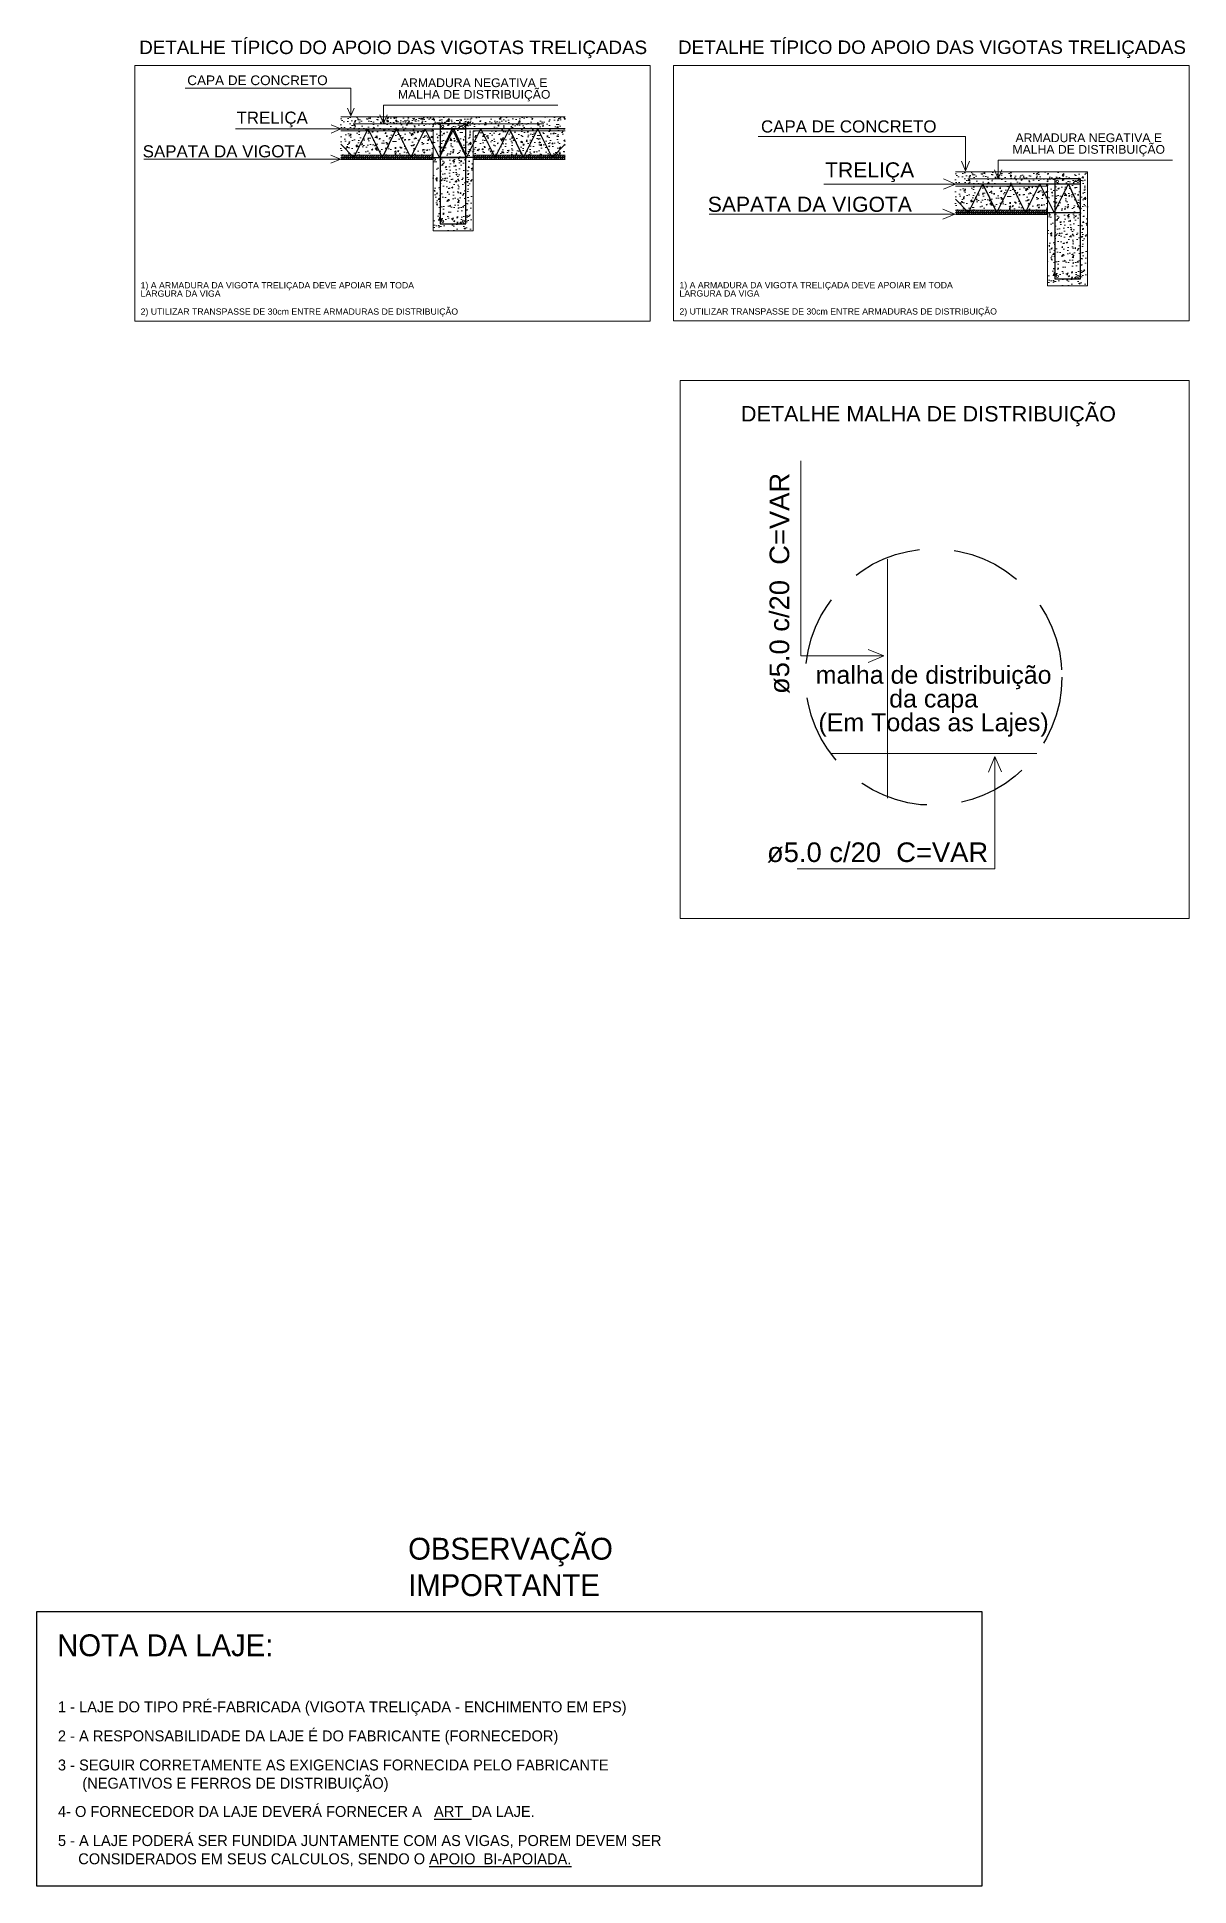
# Model space of a CAD drawing. Header units: millimetres. Extents: x -34 to 951, y -76 to 463.
# Drawn here: x 37.49 to 58.56, y 429 to 462.82 of the extents above; entities that cross this region are included whole.
import ezdxf

# ---------------------------------------------------------------- set-up
doc = ezdxf.new("R2010")
doc.units = ezdxf.units.MM
doc.header["$MEASUREMENT"] = 0
doc.linetypes.add('DASHED', pattern=[1.905, 1.27, -0.635])
doc.linetypes.add('NULL', pattern=[0])
for name, color, linetype, lineweight in [('Cotas', 7, 'Continuous', 0), ('Descrição da armadura', 7, 'Continuous', 0), ('DT-Armadura positiva', 7, 'Continuous', 30), ('DT-Barras na forma', 7, 'Continuous', 30), ('DT-Barras no corte', 5, 'Continuous', 5), ('DT-Cotas', 7, 'Continuous', 5), ('DT-Forma', 5, 'Continuous', 5), ('DT-Textos', 7, 'Continuous', 5), ('FO-Textos das vigas', 7, 'Continuous', 5)]:
    doc.layers.add(name, color=color, linetype=linetype, lineweight=lineweight)
doc.layers.add('TEXTO-VB', color=1, linetype='Continuous')
doc.layers.add('Textos', color=7, linetype='Continuous')
doc.styles.add('Arial', font='arial.ttf')
pattern_1 = [(50, (-3347.83707, -2165.89376), (0.237860304, -0.02081007), [0.02487168, -0.27358848]), (355, (-3347.83707, -2165.89376), (-0.046013811, 0.249443817), [0.019897344, -0.218871547]), (100.451445, (-3347.81725, -2165.8955), (0.191846492, 0.228633737), [0.021137675, -0.232514623]), (46.1842, (-3347.83707, -2165.82743), (0.353920796, -0.054890463), [0.03730752, -0.41038272]), (96.635558, (-3347.80758, -2165.832), (0.309954837, 0.323039548), [0.031706526, -0.34877225]), (351.184151, (-3347.83707, -2165.82743), (0.309954837, 0.323039548), [0.029845973, -0.328305826]), (21, (-3347.80391, -2165.84401), (0.197947749, -0.133517443), [0.02487168, -0.27358848]), (326, (-3347.8039, -2165.84401), (0.080688728, 0.240475809), [0.019897344, -0.218870784]), (71.451445, (-3347.78742, -2165.85514), (0.278636477, 0.106958367), [0.021137675, -0.232514223]), (37.5, (-3347.83707, -2165.89376), (0.0040324804, 0.1103950588), [0, -0.216217805, 0, -0.222187008, 0, -0.21969984]), (7.5, (-3347.83707, -2165.89376), (0.0872397514, 0.1307957585), [0, -0.1266797568, 0, -0.2112434688, 0, -0.083734656]), (327.5, (-3347.911025, -2165.89376), (0.177027081, -0.0074794482), [0, -0.0829056, 0, -0.258665472, 0, -0.343229184]), (317.5, (-3347.94419, -2165.89376), (0.193397459, 0.0331968267), [0, -0.10777728, 0, -0.171780403, 0, -0.243742464])]
pattern_2 = [(50, (-3359.0809, -2164.88716), (0.237860304, -0.02081007), [0.02487168, -0.27358848]), (355, (-3359.0809, -2164.88716), (-0.046013811, 0.249443817), [0.019897344, -0.218871547]), (100.451445, (-3359.06108, -2164.8889), (0.191846492, 0.228633737), [0.021137675, -0.232514623]), (46.1842, (-3359.0809, -2164.82083), (0.353920796, -0.054890463), [0.03730752, -0.41038272]), (96.635558, (-3359.0514, -2164.8254), (0.309954837, 0.323039548), [0.031706526, -0.34877225]), (351.184151, (-3359.0809, -2164.82083), (0.309954837, 0.323039548), [0.029845973, -0.328305826]), (21, (-3359.04774, -2164.83742), (0.197947749, -0.133517443), [0.02487168, -0.27358848]), (326, (-3359.04774, -2164.83742), (0.080688728, 0.240475809), [0.019897344, -0.218870784]), (71.451445, (-3359.03125, -2164.84854), (0.278636477, 0.106958367), [0.021137675, -0.232514223]), (37.5, (-3359.080905, -2164.88716), (0.0040324804, 0.1103950588), [0, -0.216217805, 0, -0.222187008, 0, -0.21969984]), (7.5, (-3359.0809, -2164.88716), (0.0872397514, 0.1307957585), [0, -0.1266797568, 0, -0.2112434688, 0, -0.083734656]), (327.5, (-3359.15486, -2164.88716), (0.177027081, -0.0074794482), [0, -0.0829056, 0, -0.258665472, 0, -0.343229184]), (317.5, (-3359.18802, -2164.88716), (0.193397459, 0.0331968267), [0, -0.10777728, 0, -0.171780403, 0, -0.243742464])]
pattern_3 = [(50, (-1713.72177, -929.45483), (0.235382592, -0.020593299), [0.0246126, -0.2707386]), (355, (-1713.72177, -929.45483), (-0.0455345, 0.246845444), [0.01969008, -0.216591635]), (100.451445, (-1713.70216, -929.45655), (0.189848091, 0.226252135), [0.020917491, -0.230092596]), (46.1842, (-1713.72177, -929.3892), (0.35023412, -0.054318688), [0.0369189, -0.4061079]), (96.635558, (-1713.6926, -929.39373), (0.30672614, 0.319674553), [0.03137625, -0.345139206]), (351.184151, (-1713.72177, -929.3892), (0.30672614, 0.319674553), [0.02953508, -0.324885974]), (21, (-1713.68896, -929.4056), (0.195885794, -0.132126636), [0.0246126, -0.2707386]), (326, (-1713.68896, -929.4056), (0.07984822, 0.237970852), [0.01969008, -0.21659088]), (71.451445, (-1713.67263, -929.41662), (0.275734014, 0.105844217), [0.020917491, -0.2300922]), (37.5, (-1713.721775, -929.45483), (0.0039904754, 0.1092451102), [0, -0.213965536, 0, -0.21987256, 0, -0.2174113]), (7.5, (-1713.72177, -929.45483), (0.086331004, 0.1294333027), [0, -0.125360176, 0, -0.209043016, 0, -0.08286242]), (327.5, (-1713.79496, -929.45483), (0.175183049, -0.0074015372), [0, -0.082042, 0, -0.25597104, 0, -0.33965388]), (317.5, (-1713.82777, -929.45483), (0.191382902, 0.032851026), [0, -0.1066546, 0, -0.169991024, 0, -0.24120348])]
pattern_4 = [(45, (-3359.080905, -2164.88716), (-0.01958399997, 0.01958399997), [])]

msp = doc.modelspace()

# ---------------------------------------------------------------- texts
at = {"layer": 'Descrição da armadura', "linetype": 'Continuous', "attachment_point": 8, "line_spacing_factor": 0.798, "style": 'Arial'}
for s, insert, char_height, width in [('CAPA DE CONCRETO', (41.5214, 461.9406), 0.176977, 5.249977), ('ARMADURA NEGATIVA E MALHA DE DISTRIBUIÇÃO', (45.4848, 461.645), 0.159832, 3.363737), ('TRELIÇA', (41.7903, 461.169), 0.22122, 6.562472), ('CAPA DE CONCRETO', (52.338, 461.0738), 0.221221, 6.562472), ('ARMADURA NEGATIVA E MALHA DE DISTRIBUIÇÃO', (56.7287, 460.6384), 0.159832, 3.363737), ('SAPATA DA VIGOTA', (40.9152, 460.6187), 0.221221, 6.562472), ('TRELIÇA', (52.7205, 460.169), 0.27653, 8.20309), ('SAPATA DA VIGOTA', (51.6266, 459.6213), 0.276526, 8.20309)]:
    msp.add_mtext(s, dxfattribs=dict(at, insert=insert, char_height=char_height, width=width))
at = {"layer": 'Descrição da armadura', "insert": (51.2584, 452.7576), "char_height": 0.358182, "width": 10.674634, "attachment_point": 8, "rotation": 90.00021, "line_spacing_factor": 0.9, "style": 'Arial'}
msp.add_mtext(' ø5.0 c/20  C=VAR', dxfattribs=at)
at = {"layer": 'Descrição da armadura', "insert": (52.7963, 447.7216), "char_height": 0.358182, "width": 10.070751, "attachment_point": 8, "line_spacing_factor": 0.9, "style": 'Arial'}
msp.add_mtext(' ø5.0 c/20  C=VAR', dxfattribs=at)
at = {"layer": 'DT-Textos', "line_spacing_factor": 0.798, "style": 'Arial'}
for s, insert, char_height, width, attachment_point in [('DETALHE TÍPICO DO APOIO DAS VIGOTAS TRELIÇADAS', (44.0038, 462.4356), 0.245801, 21.764211, 8), ('DETALHE TÍPICO DO APOIO DAS VIGOTAS TRELIÇADAS', (53.8612, 462.4383), 0.245801, 21.764211, 8), ('1) A ARMADURA DA VIGOTA TRELIÇADA DEVE APOIAR EM TODA LARGURA DA VIGA', (39.3832, 458.0708), 0.114259, 5.103558, 7), ('1) A ARMADURA DA VIGOTA TRELIÇADA DEVE APOIAR EM TODA LARGURA DA VIGA', (49.2406, 458.0735), 0.114259, 5.103558, 7), ('2) UTILIZAR TRANSPASSE DE 30cm ENTRE ARMADURAS DE DISTRIBUIÇÃO', (39.3832, 457.7084), 0.114259, 6.725838, 7), ('2) UTILIZAR TRANSPASSE DE 30cm ENTRE ARMADURAS DE DISTRIBUIÇÃO', (49.2406, 457.7111), 0.114259, 6.725838, 7)]:
    msp.add_mtext(s, dxfattribs=dict(at, insert=insert, char_height=char_height, width=width, attachment_point=attachment_point))
at = {"layer": 'DT-Textos', "linetype": 'NULL', "insert": (53.7959, 455.7027), "char_height": 0.2824, "width": 9.691572, "attachment_point": 8, "line_spacing_factor": 0.798, "style": 'Arial'}
msp.add_mtext('DETALHE MALHA DE DISTRIBUIÇÃO', dxfattribs=at)
at = {"layer": 'FO-Textos das vigas', "linetype": 'Continuous', "insert": (53.8904, 450.0242), "char_height": 0.326927, "width": 4.458523, "attachment_point": 8, "line_spacing_factor": 0.798, "style": 'Arial'}
msp.add_mtext('malha de distribuição da capa\\P(Em Todas as Lajes)', dxfattribs=at)
at = {"layer": 'TEXTO-VB', "char_height": 0.2, "width": 17.778, "attachment_point": 1}
for s, insert in [('1 - LAJE DO TIPO PRÉ-FABRICADA (VIGOTA TRELIÇADA - ENCHIMENTO EM EPS)', (37.8708, 432.3767)), ('2 - A RESPONSABILIDADE DA LAJE É DO FABRICANTE (FORNECEDOR)', (37.8708, 431.8447)), ('3 - SEGUIR CORRETAMENTE AS EXIGENCIAS FORNECIDA PELO FABRICANTE\\P      (NEGATIVOS E FERROS DE DISTRIBUIÇÃO)', (37.8708, 431.3128)), ('4- O FORNECEDOR DA LAJE DEVERÁ FORNECER A  {\\L ART } DA LAJE.', (37.8708, 430.4617)), ('5 - A LAJE PODERÁ SER FUNDIDA JUNTAMENTE COM AS VIGAS, POREM DEVEM SER\\P     CONSIDERADOS EM SEUS CALCULOS, SENDO O {\\LAPOIO  BI-APOIADA.}', (37.8708, 429.9298))]:
    msp.add_mtext(s, dxfattribs=dict(at, insert=insert))
at = {"layer": 'Textos', "char_height": 0.4, "width": 5.894, "attachment_point": 1}
for s, insert in [('OBSERVAÇÃO IMPORTANTE', (44.2784, 435.3688)), ('NOTA DA LAJE:', (37.8578, 433.6024))]:
    msp.add_mtext(s, dxfattribs=dict(at, insert=insert))

# ---------------------------------------------------------------- hatches: boundary and pattern name
at = {"layer": 'DT-Cotas'}
h = msp.add_hatch(dxfattribs=at)
h.set_pattern_fill('AR-CONC', color=256, scale=0.001292)
h.set_pattern_definition(pattern_3)
h.paths.add_polyline_path([(43.5446, 461.1424), (43.0475, 461.1424), (43.0475, 461.1043), (43.5255, 461.1043)])
h = msp.add_hatch(dxfattribs=at)
h.set_pattern_fill('AR-CONC', color=8, scale=0.001292)
h.set_pattern_definition(pattern_3)
h.paths.add_polyline_path([(46.1496, 461.1043), (46.1115, 461.1043), (45.8881, 460.6604), (46.3711, 460.6604)])
h.paths.add_polyline_path([(45.6264, 461.1043), (45.5882, 461.1043), (45.4643, 460.8569), (45.4643, 460.6604), (45.8488, 460.6604)])
h.paths.add_polyline_path([(45.5882, 461.1043), (45.4643, 461.1043), (45.4643, 460.8569)], flags=17)
h.paths.add_polyline_path([(46.1115, 461.1043), (45.6264, 461.1043), (45.8488, 460.6604), (45.8881, 460.6604)])
h.paths.add_polyline_path([(47.1522, 461.3654), (45.4643, 461.3654), (43.8801, 461.3654), (43.827, 461.2349), (45.3337, 461.2349), (45.3337, 461.1424), (47.1522, 461.1424)])
h.paths.add_polyline_path([(46.6715, 461.1043), (46.6327, 461.1043), (46.4103, 460.6604), (46.8933, 460.6604)])
h.paths.add_polyline_path([(46.6327, 461.1043), (46.1496, 461.1043), (46.3711, 460.6604), (46.4103, 460.6604)])
h.paths.add_polyline_path([(47.1522, 461.1043), (46.6715, 461.1043), (46.8933, 460.6604), (46.9521, 460.6604), (47.1522, 460.8605)])
h.paths.add_polyline_path([(47.1522, 460.8605), (46.9521, 460.6604), (47.1522, 460.6604)], flags=17)
h.paths.add_polyline_path([(46.1306, 461.1424), (45.6073, 461.1424), (45.6264, 461.1043), (46.1115, 461.1043)])
h.paths.add_polyline_path([(46.6518, 461.1424), (46.1306, 461.1424), (46.1496, 461.1043), (46.6327, 461.1043)])
h.paths.add_polyline_path([(47.1522, 461.1424), (46.6525, 461.1424), (46.6715, 461.1043), (47.1522, 461.1043)])
h.paths.add_polyline_path([(44.5898, 461.1424), (44.0664, 461.1424), (44.0856, 461.1043), (44.5707, 461.1043)])
h.paths.add_polyline_path([(44.0664, 461.1424), (43.5453, 461.1424), (43.5644, 461.1043), (44.0474, 461.1043)])
at = {"layer": 'DT-Textos'}
h = msp.add_hatch(dxfattribs=at)
h.set_pattern_fill('AR-CONC', color=8, scale=0.001306)
h.set_pattern_definition(pattern_2)
h.paths.add_polyline_path([(44.8637, 461.2349), (45.3337, 461.2349), (45.3337, 460.661), (45.334, 460.6604), (45.3337, 460.6604), (45.3337, 459.407), (44.8637, 459.407), (44.8637, 460.6212), (44.7331, 460.6212), (44.7331, 459.2765), (45.4643, 459.2765), (45.4643, 461.3654), (43.0449, 461.3654), (43.0449, 461.1424), (44.8637, 461.1424)])
h = msp.add_hatch(dxfattribs=at)
h.set_pattern_fill('AR-CONC', color=8, scale=0.001306)
h.set_pattern_definition(pattern_2)
h.paths.add_polyline_path([(43.5255, 461.1043), (43.0449, 461.1043), (43.0449, 460.8605), (43.245, 460.6604), (43.3037, 460.6604)])
h.paths.add_polyline_path([(43.5644, 461.1043), (43.5255, 461.1043), (43.3037, 460.6604), (43.7868, 460.6604)])
h.paths.add_polyline_path([(43.0449, 460.8605), (43.0449, 460.6604), (43.245, 460.6604)], flags=17)
h.paths.add_polyline_path([(44.0474, 461.1043), (43.5644, 461.1043), (43.7868, 460.6604), (43.826, 460.6604)])
h.paths.add_polyline_path([(44.0856, 461.1043), (44.0474, 461.1043), (43.826, 460.6604), (44.3089, 460.6604)])
h.paths.add_polyline_path([(44.5707, 461.1043), (44.0856, 461.1043), (44.3089, 460.6604), (44.3483, 460.6604)])
h.paths.add_polyline_path([(44.7331, 460.8563), (44.6089, 461.1043), (44.5707, 461.1043), (44.3483, 460.6604), (44.7331, 460.6604)])
h.paths.add_polyline_path([(44.7331, 461.1043), (44.6089, 461.1043), (44.7331, 460.8563)], flags=17)
h.paths.add_polyline_path([(44.8637, 461.1424), (44.5898, 461.1424), (44.6089, 461.1043), (44.7331, 461.1043), (44.7331, 460.8563), (44.8509, 460.6212), (44.8637, 460.6468)])
h.paths.add_polyline_path([(45.112, 461.1424), (44.8637, 461.1424), (44.8637, 461.1043), (44.8637, 460.6468)], flags=17)
h.paths.add_polyline_path([(45.3337, 461.2349), (44.8637, 461.2349), (44.8637, 461.1424), (45.3337, 461.1424)])
h.paths.add_polyline_path([(44.8898, 461.1879, -1), (44.9316, 461.1879, -1)], flags=16)
h.paths.add_polyline_path([(45.3076, 461.1879, -1), (45.2658, 461.1879, -1)], flags=16)
h.paths.add_polyline_path([(45.112, 461.1424), (44.8637, 460.6468), (44.8637, 460.6212), (45.3337, 460.6212), (45.3337, 460.661)])
h.paths.add_polyline_path([(45.3337, 461.1424), (45.112, 461.1424), (45.3337, 460.661)], flags=17)
h.paths.add_polyline_path([(45.3337, 460.6212), (44.8637, 460.6212), (44.8637, 459.407), (45.3337, 459.407)])
h.paths.add_polyline_path([(45.3076, 459.454, -1), (45.2658, 459.454, -1)], flags=16)
h.paths.add_polyline_path([(44.9316, 459.454, -1), (44.8898, 459.454, -1)], flags=16)
h = msp.add_hatch(dxfattribs=at)
h.set_pattern_fill('JIS_WOOD', color=256, scale=0.039168)
h.set_pattern_definition(pattern_4)
h.paths.add_polyline_path([(44.7331, 460.6212), (43.0449, 460.6212), (43.0449, 460.5821), (44.7331, 460.5821)])
h.paths.add_polyline_path([(43.245, 460.6604), (43.0449, 460.6604), (43.0449, 460.6212), (43.2842, 460.6212)])
h.paths.add_polyline_path([(43.7868, 460.6604), (43.3037, 460.6604), (43.2842, 460.6212), (43.8064, 460.6212)])
h.paths.add_polyline_path([(43.3037, 460.6604), (43.245, 460.6604), (43.2842, 460.6212)])
h.paths.add_polyline_path([(44.3089, 460.6604), (43.826, 460.6604), (43.8064, 460.6212), (44.3287, 460.6212)])
h.paths.add_polyline_path([(43.826, 460.6604), (43.7868, 460.6604), (43.8064, 460.6212)])
h.paths.add_polyline_path([(44.7331, 460.6604), (44.3483, 460.6604), (44.3287, 460.6212), (44.7331, 460.6212)])
h.paths.add_polyline_path([(44.3483, 460.6604), (44.3089, 460.6604), (44.3287, 460.6212)])
h = msp.add_hatch(dxfattribs=at)
h.set_pattern_fill('JIS_WOOD', color=256, scale=0.039168)
h.set_pattern_definition(pattern_4)
h.paths.add_polyline_path([(45.464, 460.6212), (47.1522, 460.6212), (47.1522, 460.5821), (45.464, 460.5821)])
h.paths.add_polyline_path([(46.9521, 460.6604), (47.1522, 460.6604), (47.1522, 460.6212), (46.9129, 460.6212)])
h.paths.add_polyline_path([(46.4103, 460.6604), (46.8933, 460.6604), (46.9129, 460.6212), (46.3907, 460.6212)])
h.paths.add_polyline_path([(46.8933, 460.6604), (46.9521, 460.6604), (46.9129, 460.6212)])
h.paths.add_polyline_path([(45.8881, 460.6604), (46.3711, 460.6604), (46.3907, 460.6212), (45.8684, 460.6212)])
h.paths.add_polyline_path([(46.3711, 460.6604), (46.4103, 460.6604), (46.3907, 460.6212)])
h.paths.add_polyline_path([(45.464, 460.6604), (45.8488, 460.6604), (45.8684, 460.6212), (45.464, 460.6212)])
h.paths.add_polyline_path([(45.8488, 460.6604), (45.8881, 460.6604), (45.8684, 460.6212)])
h = msp.add_hatch(dxfattribs=at)
h.set_pattern_fill('AR-CONC', color=8, scale=0.001306)
h.set_pattern_definition(pattern_1)
h.paths.add_polyline_path([(56.1075, 460.2283), (56.5775, 460.2283), (56.5775, 459.6544), (56.5778, 459.6538), (56.5775, 459.6538), (56.5775, 458.4004), (56.1075, 458.4004), (56.1075, 459.6146), (55.977, 459.6146), (55.977, 458.2699), (56.7081, 458.2699), (56.7081, 460.3588), (54.2887, 460.3588), (54.2887, 460.1358), (56.1075, 460.1358)])
h = msp.add_hatch(dxfattribs=at)
h.set_pattern_fill('AR-CONC', color=8, scale=0.001306)
h.set_pattern_definition(pattern_1)
h.paths.add_polyline_path([(54.7694, 460.0977), (54.2887, 460.0977), (54.2887, 459.8539), (54.4888, 459.6538), (54.5476, 459.6538)])
h.paths.add_polyline_path([(54.8082, 460.0977), (54.7694, 460.0977), (54.5476, 459.6538), (55.0306, 459.6538)])
h.paths.add_polyline_path([(54.2887, 459.8539), (54.2887, 459.6538), (54.4888, 459.6538)], flags=17)
h.paths.add_polyline_path([(55.2913, 460.0977), (54.8082, 460.0977), (55.0306, 459.6538), (55.0698, 459.6538)])
h.paths.add_polyline_path([(55.3294, 460.0977), (55.2913, 460.0977), (55.0698, 459.6538), (55.5528, 459.6538)])
h.paths.add_polyline_path([(55.8146, 460.0977), (55.3294, 460.0977), (55.5528, 459.6538), (55.5921, 459.6538)])
h.paths.add_polyline_path([(55.977, 459.8497), (55.8527, 460.0977), (55.8146, 460.0977), (55.5921, 459.6538), (55.977, 459.6538)])
h.paths.add_polyline_path([(55.977, 460.0977), (55.8527, 460.0977), (55.977, 459.8497)], flags=17)
h.paths.add_polyline_path([(56.1075, 460.1358), (55.8336, 460.1358), (55.8527, 460.0977), (55.977, 460.0977), (55.977, 459.8497), (56.0947, 459.6146), (56.1075, 459.6402)])
h.paths.add_polyline_path([(56.3558, 460.1358), (56.1075, 460.1358), (56.1075, 460.0977), (56.1075, 459.6402)], flags=17)
h.paths.add_polyline_path([(56.5775, 460.2283), (56.1075, 460.2283), (56.1075, 460.1358), (56.5775, 460.1358)])
h.paths.add_polyline_path([(56.1336, 460.1813, -1), (56.1754, 460.1813, -1)], flags=16)
h.paths.add_polyline_path([(56.5514, 460.1813, -1), (56.5096, 460.1813, -1)], flags=16)
h.paths.add_polyline_path([(56.3558, 460.1358), (56.1075, 459.6402), (56.1075, 459.6146), (56.5775, 459.6146), (56.5775, 459.6544)])
h.paths.add_polyline_path([(56.5775, 460.1358), (56.3558, 460.1358), (56.5775, 459.6544)], flags=17)
h.paths.add_polyline_path([(56.5775, 459.6146), (56.1075, 459.6146), (56.1075, 458.4004), (56.5775, 458.4004)])
h.paths.add_polyline_path([(56.5514, 458.4474, -1), (56.5096, 458.4474, -1)], flags=16)
h.paths.add_polyline_path([(56.1754, 458.4474, -1), (56.1336, 458.4474, -1)], flags=16)
h = msp.add_hatch(dxfattribs=at)
h.set_pattern_fill('JIS_WOOD', color=256, scale=0.039168)
h.set_pattern_definition([(45, (-3347.837074, -2165.893756), (-0.01958399997, 0.01958399997), [])])
h.paths.add_polyline_path([(55.977, 459.6146), (54.2887, 459.6146), (54.2887, 459.5755), (55.977, 459.5755)])
h.paths.add_polyline_path([(54.4888, 459.6538), (54.2887, 459.6538), (54.2887, 459.6146), (54.528, 459.6146)])
h.paths.add_polyline_path([(55.0306, 459.6538), (54.5476, 459.6538), (54.528, 459.6146), (55.0502, 459.6146)])
h.paths.add_polyline_path([(54.5476, 459.6538), (54.4888, 459.6538), (54.528, 459.6146)])
h.paths.add_polyline_path([(55.5528, 459.6538), (55.0698, 459.6538), (55.0502, 459.6146), (55.5725, 459.6146)])
h.paths.add_polyline_path([(55.0698, 459.6538), (55.0306, 459.6538), (55.0502, 459.6146)])
h.paths.add_polyline_path([(55.977, 459.6538), (55.5921, 459.6538), (55.5725, 459.6146), (55.977, 459.6146)])
h.paths.add_polyline_path([(55.5921, 459.6538), (55.5528, 459.6538), (55.5725, 459.6146)])

# ---------------------------------------------------------------- linework, layer by layer
msp.add_lwpolyline([(37.4875, 434.0223), (54.7703, 434.0223), (54.7703, 428.9986), (37.4875, 428.9986)], close=True)
at = {"color": 70, "linetype": 'DASHED'}
msp.add_circle((53.8927, 451.1144), 2.3463, dxfattribs=at)
at = {"layer": 'Cotas'}
for points in [[(39.2772, 462.3023), (48.7058, 462.3023), (48.7058, 457.6257), (39.2772, 457.6257), (39.2772, 462.3023)], [(49.1346, 462.305), (58.5632, 462.305), (58.5632, 457.6284), (49.1346, 457.6284), (49.1346, 462.305)]]:
    msp.add_lwpolyline(points, dxfattribs=at)
msp.add_lwpolyline([(49.2552, 456.537), (58.5632, 456.537), (58.5632, 446.698), (49.2552, 446.698), (49.2552, 456.537), (49.2552, 456.537), (49.2552, 456.537)], close=True, dxfattribs=at)
at = {"layer": 'DT-Armadura positiva', "color": 4}
for p, q in [((43.0449, 461.1424), (45.3337, 461.1424)), ((43.2842, 460.6212), (43.5446, 461.1424)), ((43.8064, 460.6212), (43.5453, 461.1424)), ((43.8064, 460.6212), (44.0664, 461.1424)), ((44.3287, 460.6212), (44.0664, 461.1424)), ((44.3287, 460.6212), (44.5898, 461.1424)), ((44.8509, 460.6212), (44.5898, 461.1424)), ((44.8509, 460.6212), (45.112, 461.1424)), ((44.8631, 460.6604), (45.0851, 461.1424)), ((47.1522, 461.1424), (44.8634, 461.1424)), ((45.3462, 460.6212), (45.0851, 461.1424)), ((45.334, 460.6604), (45.112, 461.1424)), ((45.3462, 460.6212), (45.6073, 461.1424)), ((45.8684, 460.6212), (45.6073, 461.1424)), ((45.8684, 460.6212), (46.1306, 461.1424)), ((46.3907, 460.6212), (46.1306, 461.1424)), ((46.3907, 460.6212), (46.6518, 461.1424)), ((46.9129, 460.6212), (46.6525, 461.1424)), ((43.2842, 460.6212), (43.0449, 460.8605)), ((46.9129, 460.6212), (47.1522, 460.8605)), ((43.0449, 460.6212), (45.3337, 460.6212)), ((47.1522, 460.6212), (44.8634, 460.6212)), ((54.2887, 460.1358), (56.5775, 460.1358)), ((54.528, 459.6146), (54.7884, 460.1358)), ((55.0502, 459.6146), (54.7891, 460.1358)), ((55.0502, 459.6146), (55.3103, 460.1358)), ((55.5725, 459.6146), (55.3103, 460.1358)), ((55.5725, 459.6146), (55.8336, 460.1358)), ((56.0947, 459.6146), (55.8336, 460.1358)), ((56.0947, 459.6146), (56.3558, 460.1358)), ((56.5778, 459.6538), (56.3558, 460.1358)), ((54.528, 459.6146), (54.2887, 459.8539)), ((54.2887, 459.6146), (56.5775, 459.6146))]:
    msp.add_line(p, q, dxfattribs=at)
at = {"layer": 'DT-Barras na forma'}
for p, q in [((44.9942, 461.2349), (44.8637, 461.2349)), ((44.8637, 461.2349), (44.8637, 459.407)), ((45.3337, 461.2349), (44.8637, 461.2349)), ((44.8637, 461.2349), (44.8637, 461.1043)), ((45.3337, 459.407), (45.3337, 461.2349)), ((56.2381, 460.2283), (56.1075, 460.2283)), ((56.1075, 460.2283), (56.1075, 458.4004)), ((56.5775, 460.2283), (56.1075, 460.2283)), ((56.1075, 460.2283), (56.1075, 460.0977)), ((56.5775, 458.4004), (56.5775, 460.2283)), ((44.8637, 459.407), (45.3337, 459.407)), ((56.1075, 458.4004), (56.5775, 458.4004))]:
    msp.add_line(p, q, dxfattribs=at)
at = {"layer": 'DT-Barras no corte'}
for centre in [(44.9107, 461.1879), (45.2867, 461.1879), (56.1545, 460.1813), (56.5305, 460.1813), (44.9107, 459.454), (45.2867, 459.454), (56.1545, 458.4474), (56.5305, 458.4474)]:
    msp.add_circle(centre, 0.0209, dxfattribs=at)
at = {"layer": 'DT-Cotas', "color": 2}
for p, q in [((43.2739, 461.2349), (43.824, 461.2349)), ((43.824, 461.2349), (46.7627, 461.2349)), ((54.5177, 460.2283), (55.0679, 460.2283)), ((55.0679, 460.2283), (56.5676, 460.2283))]:
    msp.add_line(p, q, dxfattribs=at)
at = {"layer": 'DT-Forma'}
for p, q in [((45.4643, 461.3654), (43.0449, 461.3654)), ((44.7331, 461.1043), (43.0449, 461.1043)), ((44.7331, 461.3654), (44.7331, 461.3654)), ((44.7331, 461.1043), (44.7331, 459.2765)), ((45.4643, 461.3654), (45.4643, 461.3654)), ((47.1522, 461.3654), (45.4643, 461.3654)), ((45.4643, 459.2765), (45.4643, 461.1043)), ((47.1525, 461.1043), (45.4643, 461.1043)), ((56.7081, 460.3588), (54.2887, 460.3588)), ((55.977, 460.0977), (54.2887, 460.0977)), ((55.977, 460.3588), (55.977, 460.3588)), ((55.977, 460.0977), (55.977, 458.2699)), ((56.7081, 458.2699), (56.7081, 460.3588)), ((56.7081, 460.3588), (56.7081, 460.3588)), ((44.7331, 459.2765), (45.4643, 459.2765)), ((44.7331, 459.2765), (44.7331, 459.2765)), ((45.4643, 459.2765), (45.4643, 459.2765)), ((55.977, 458.2699), (56.7081, 458.2699)), ((55.977, 458.2699), (55.977, 458.2699)), ((56.7081, 458.2699), (56.7081, 458.2699))]:
    msp.add_line(p, q, dxfattribs=at)
for points in [[(43.0449, 460.6604), (44.7331, 460.6604)], [(44.7331, 460.5821), (43.0449, 460.5821)], [(45.3337, 460.6604), (45.334, 460.6604)], [(47.1522, 460.6604), (45.464, 460.6604)], [(45.464, 460.5821), (47.1522, 460.5821)], [(45.4643, 460.6604), (45.4643, 460.5821)], [(54.2887, 459.6538), (55.977, 459.6538)], [(55.977, 459.5755), (54.2887, 459.5755)], [(56.5775, 459.6538), (56.5778, 459.6538)], [(56.7081, 459.6538), (56.7081, 459.5755)]]:
    msp.add_lwpolyline(points, dxfattribs=at)
at = {"layer": 'DT-Textos'}
for p, q in [((43.2306, 461.8859), (40.1961, 461.8859)), ((43.2306, 461.3818), (43.2306, 461.8859)), ((43.8283, 461.2381), (43.8283, 461.5762)), ((47.0164, 461.5762), (43.8283, 461.5762)), ((41.1192, 461.1408), (43.0475, 461.1408)), ((54.4744, 461.0053), (50.6812, 461.0053)), ((54.4744, 460.3752), (54.4744, 461.0053)), ((39.4426, 460.5864), (43.0392, 460.5864)), ((55.0721, 460.2315), (55.0721, 460.5696)), ((58.2603, 460.5696), (55.0721, 460.5696)), ((51.8816, 460.1338), (54.292, 460.1338)), ((49.7859, 459.5809), (54.2817, 459.5809)), ((51.4603, 455.0724), (51.4603, 451.5031)), ((52.9809, 451.5031), (51.4603, 451.5031)), ((55.0128, 449.6643), (55.0128, 447.6093)), ((51.3951, 447.6093), (55.0128, 447.6093))]:
    msp.add_line(p, q, dxfattribs=at)
at = {"layer": 'DT-Textos', "color": 4}
for p, q in [((53.0443, 453.273), (53.0443, 448.9021)), ((52.009, 449.7155), (55.7764, 449.7155))]:
    msp.add_line(p, q, dxfattribs=at)
at = {"layer": 'DT-Textos'}
for points in [[(43.2884, 461.5238), (43.2306, 461.3818), (43.1705, 461.5229)], [(43.8936, 461.3985), (43.8283, 461.2381), (43.7604, 461.3974)], [(42.8705, 461.0671), (43.0475, 461.1408), (42.8705, 461.2146)], [(42.8623, 460.5127), (43.0392, 460.5864), (42.8623, 460.6602)], [(54.5467, 460.5527), (54.4744, 460.3752), (54.3992, 460.5515)], [(55.1374, 460.3919), (55.0721, 460.2315), (55.0042, 460.3908)], [(54.0708, 460.0417), (54.292, 460.1338), (54.0708, 460.226)], [(54.0604, 459.4887), (54.2817, 459.5809), (54.0604, 459.6731)], [(52.6933, 451.6202), (52.9809, 451.5031), (52.6953, 451.3814)], [(54.8957, 449.3768), (55.0128, 449.6643), (55.1345, 449.3787)]]:
    msp.add_lwpolyline(points, dxfattribs=at)

msp.set_redraw_order([(e.dxf.handle, doc.entitydb.next_handle()) for e in msp.query("TEXT MTEXT ATTDEF DIMENSION ARC_DIMENSION")])  # texts and dimensions are drawn at this point

doc.saveas('drawing.dxf')
